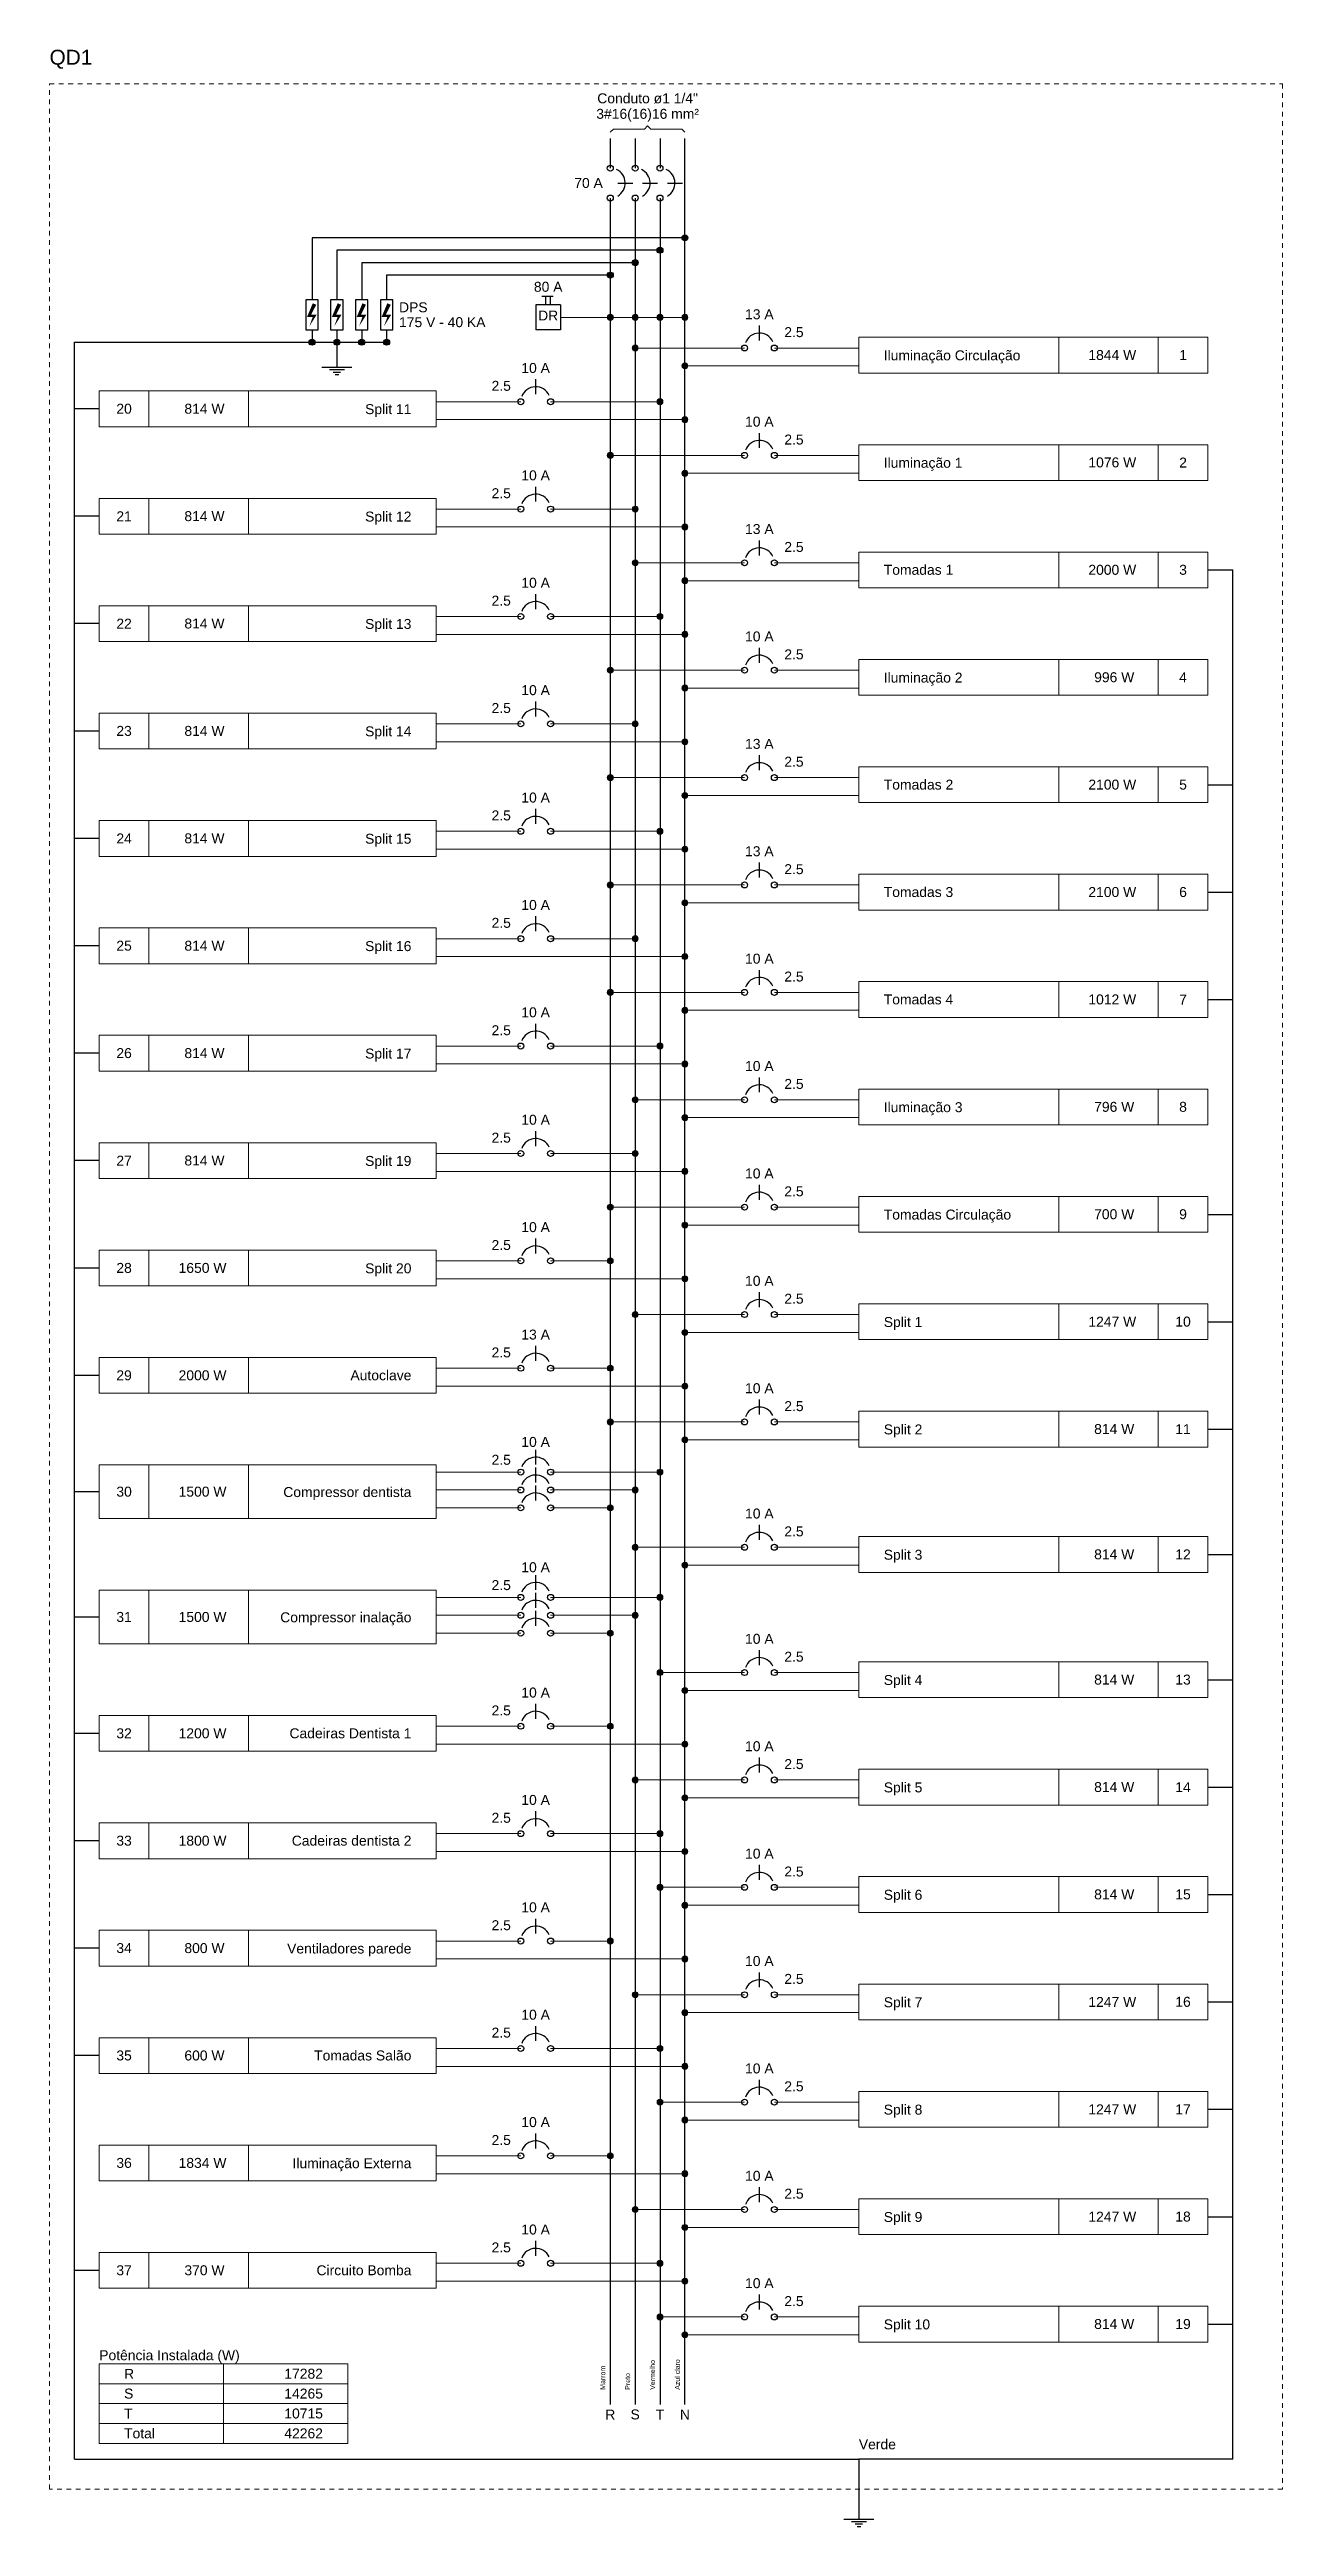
# Model space of a CAD drawing. Header units: millimetres. Extents: x -130 to 1399, y -90 to 1288.
# Drawn here: x 1219.5 to 1245.7, y 1201.4 to 1254.1 of the extents above; entities that cross this region are included whole.
import ezdxf

# ---------------------------------------------------------------- set-up
doc = ezdxf.new("R2010")
doc.units = ezdxf.units.MM
doc.header["$LTSCALE"] = 0.01
doc.linetypes.add('DOT2', pattern=[3.175, 0, -3.175])
for name, color, linetype, lineweight in [('DI-Barramento Fase 1', 6, 'Continuous', 30), ('DI-Barramento Fase 2', 6, 'Continuous', 30), ('DI-Barramento Fase 3', 6, 'Continuous', 30), ('DI-Barramento Neutro', 6, 'Continuous', 30), ('DI-Disjuntor', 1, 'Continuous', 30), ('DI-Fios', 3, 'Continuous', 30), ('DI-Linhas do diagrama', 9, 'Continuous', 20), ('DI-Pontilhado', 7, 'Continuous', 20), ('DI-Textos do diagrama', 7, 'Continuous', 20), ('DI-Título do diagrama', 3, 'Continuous', 30)]:
    doc.layers.add(name, color=color, linetype=linetype, lineweight=lineweight)
doc.styles.add('ARIAL', font='arial.ttf')

msp = doc.modelspace()

# ---------------------------------------------------------------- texts
at = {"layer": 'DI-Barramento Fase 1', "insert": (1231.303, 1204.285), "char_height": 0.1059, "width": 0.76248, "attachment_point": 7, "rotation": 90.0002, "line_spacing_factor": 0.798, "style": 'ARIAL'}
msp.add_mtext('Marrom', dxfattribs=at)
at = {"layer": 'DI-Barramento Fase 1', "insert": (1231.409, 1203.65), "char_height": 0.212, "width": 0.25416, "attachment_point": 8, "line_spacing_factor": 0.798, "style": 'ARIAL'}
msp.add_mtext('R', dxfattribs=at)
at = {"layer": 'DI-Barramento Fase 2', "insert": (1231.833, 1204.285), "char_height": 0.1059, "width": 0.6354, "attachment_point": 7, "rotation": 90.0002, "line_spacing_factor": 0.798, "style": 'ARIAL'}
msp.add_mtext('Preto', dxfattribs=at)
at = {"layer": 'DI-Barramento Fase 2', "insert": (1231.939, 1203.65), "char_height": 0.212, "width": 0.25416, "attachment_point": 8, "line_spacing_factor": 0.798, "style": 'ARIAL'}
msp.add_mtext('S', dxfattribs=at)
at = {"layer": 'DI-Barramento Fase 3', "insert": (1232.362, 1204.285), "char_height": 0.1059, "width": 1.01664, "attachment_point": 7, "rotation": 90.0002, "line_spacing_factor": 0.798, "style": 'ARIAL'}
msp.add_mtext('Vermelho', dxfattribs=at)
at = {"layer": 'DI-Barramento Fase 3', "insert": (1232.468, 1203.65), "char_height": 0.212, "width": 0.25416, "attachment_point": 8, "line_spacing_factor": 0.798, "style": 'ARIAL'}
msp.add_mtext('T', dxfattribs=at)
at = {"layer": 'DI-Barramento Neutro', "insert": (1232.892, 1204.285), "char_height": 0.1059, "width": 1.2708, "attachment_point": 7, "rotation": 90.0002, "line_spacing_factor": 0.798, "style": 'ARIAL'}
msp.add_mtext('Azul claro', dxfattribs=at)
at = {"layer": 'DI-Barramento Neutro', "insert": (1232.998, 1203.65), "char_height": 0.212, "width": 0.25416, "attachment_point": 8, "line_spacing_factor": 0.798, "style": 'ARIAL'}
msp.add_mtext('N', dxfattribs=at)
at = {"layer": 'DI-Disjuntor', "insert": (1230.086, 1248.358), "char_height": 0.2118, "width": 0.50832, "attachment_point": 8, "line_spacing_factor": 0.798, "style": 'ARIAL'}
msp.add_mtext('DR', dxfattribs=at)
at = {"layer": 'DI-Fios', "insert": (1236.704, 1203.014), "char_height": 0.2118, "width": 1.2708, "attachment_point": 7, "line_spacing_factor": 0.798, "style": 'ARIAL'}
msp.add_mtext('Verde', dxfattribs=at)
at = {"layer": 'DI-Linhas do diagrama', "line_spacing_factor": 0.798, "style": 'ARIAL'}
for s, insert, char_height, width, attachment_point in [('R', (1221.052, 1204.518), 0.212, 0.25416, 7), (' 17282', (1225.288, 1204.518), 0.2118, 1.52496, 9), ('S', (1221.052, 1204.095), 0.212, 0.25416, 7), (' 14265', (1225.288, 1204.095), 0.2118, 1.52496, 9), (' 10715', (1225.288, 1203.671), 0.2118, 1.52496, 9), ('T', (1221.052, 1203.671), 0.212, 0.25416, 7), ('Total', (1221.052, 1203.247), 0.2118, 1.2708, 7), (' 42262', (1225.288, 1203.247), 0.2118, 1.52496, 9)]:
    msp.add_mtext(s, dxfattribs=dict(at, insert=insert, char_height=char_height, width=width, attachment_point=attachment_point))
at = {"layer": 'DI-Textos do diagrama', "line_spacing_factor": 0.798, "style": 'ARIAL'}
for s, insert, char_height, width, attachment_point in [('Conduto ø1 1/4"', (1232.204, 1252.978), 0.2118, 3.8124, 8), ('3#16(16)16 mm²', (1232.204, 1252.59), 0.2118, 3.55824, 8), (' 70 A', (1231.25, 1251.178), 0.2118, 1.2708, 9), ('DPS', (1226.909, 1248.53), 0.2118, 0.76248, 7), ('80 A', (1230.086, 1248.967), 0.2118, 1.01664, 8), ('175 V - 40 KA', (1226.909, 1248.213), 0.2118, 3.30408, 7), ('    13 A', (1233.951, 1248.382), 0.2118, 2.03328, 7), ('2.5', (1235.116, 1248.001), 0.2118, 0.76248, 7), ('Iluminação Circulação', (1237.234, 1247.444), 0.2118, 5.33736, 7), ('  1844 W', (1242.02, 1247.514), 0.2118, 2.03328, 8), ('1', (1243.609, 1247.514), 0.212, 0.25416, 8), ('    10 A', (1229.185, 1247.238), 0.2118, 2.03328, 7), ('2.5', (1229.291, 1246.857), 0.2118, 0.76248, 9), ('20', (1221.052, 1246.37), 0.2118, 0.50832, 8), ('   814 W', (1222.641, 1246.37), 0.2118, 2.03328, 8), ('Split 11', (1227.173, 1246.3), 0.2118, 2.03328, 9), ('    10 A', (1233.951, 1246.095), 0.2118, 2.03328, 7), ('2.5', (1235.116, 1245.713), 0.2118, 0.76248, 7), ('    10 A', (1229.185, 1244.951), 0.2118, 2.03328, 7), ('Iluminação 1', (1237.234, 1245.156), 0.2118, 3.04992, 7), ('  1076 W', (1242.02, 1245.226), 0.2118, 2.03328, 8), ('2', (1243.609, 1245.226), 0.212, 0.25416, 8), ('2.5', (1229.291, 1244.57), 0.2118, 0.76248, 9), ('21', (1221.052, 1244.082), 0.2118, 0.50832, 8), ('   814 W', (1222.641, 1244.082), 0.2118, 2.03328, 8), ('Split 12', (1227.173, 1244.012), 0.2118, 2.03328, 9), ('    13 A', (1233.951, 1243.807), 0.2118, 2.03328, 7), ('2.5', (1235.116, 1243.426), 0.2118, 0.76248, 7), ('Tomadas 1', (1237.234, 1242.939), 0.2118, 2.28744, 7), ('  2000 W', (1242.02, 1242.939), 0.2118, 2.03328, 8), ('3', (1243.609, 1242.939), 0.212, 0.25416, 8), ('2.5', (1229.291, 1242.282), 0.2118, 0.76248, 9), ('    10 A', (1229.185, 1242.663), 0.2118, 2.03328, 7), ('22', (1221.052, 1241.795), 0.2118, 0.50832, 8), ('   814 W', (1222.641, 1241.795), 0.2118, 2.03328, 8), ('Split 13', (1227.173, 1241.725), 0.2118, 2.03328, 9), ('    10 A', (1233.951, 1241.52), 0.2118, 2.03328, 7), ('2.5', (1235.116, 1241.138), 0.2118, 0.76248, 7), ('Iluminação 2', (1237.234, 1240.581), 0.2118, 3.04992, 7), ('   996 W', (1242.02, 1240.651), 0.2118, 2.03328, 8), ('4', (1243.609, 1240.651), 0.212, 0.25416, 8), ('    10 A', (1229.185, 1240.376), 0.2118, 2.03328, 7), ('2.5', (1229.291, 1239.995), 0.2118, 0.76248, 9), ('23', (1221.052, 1239.508), 0.2118, 0.50832, 8), ('   814 W', (1222.641, 1239.508), 0.2118, 2.03328, 8), ('Split 14', (1227.173, 1239.438), 0.2118, 2.03328, 9), ('    13 A', (1233.951, 1239.232), 0.2118, 2.03328, 7), ('2.5', (1235.116, 1238.851), 0.2118, 0.76248, 7), ('    10 A', (1229.185, 1238.088), 0.2118, 2.03328, 7), ('Tomadas 2', (1237.234, 1238.364), 0.2118, 2.28744, 7), ('  2100 W', (1242.02, 1238.364), 0.2118, 2.03328, 8), ('5', (1243.609, 1238.364), 0.212, 0.25416, 8), ('2.5', (1229.291, 1237.707), 0.2118, 0.76248, 9), ('24', (1221.052, 1237.22), 0.2118, 0.50832, 8), ('   814 W', (1222.641, 1237.22), 0.2118, 2.03328, 8), ('Split 15', (1227.173, 1237.15), 0.2118, 2.03328, 9), ('    13 A', (1233.951, 1236.945), 0.2118, 2.03328, 7), ('2.5', (1235.116, 1236.563), 0.2118, 0.76248, 7), ('Tomadas 3', (1237.234, 1236.076), 0.2118, 2.28744, 7), ('  2100 W', (1242.02, 1236.076), 0.2118, 2.03328, 8), ('6', (1243.609, 1236.076), 0.212, 0.25416, 8), ('2.5', (1229.291, 1235.42), 0.2118, 0.76248, 9), ('    10 A', (1229.185, 1235.801), 0.2118, 2.03328, 7), ('25', (1221.052, 1234.933), 0.2118, 0.50832, 8), ('   814 W', (1222.641, 1234.933), 0.2118, 2.03328, 8), ('Split 16', (1227.173, 1234.863), 0.2118, 2.03328, 9), ('    10 A', (1233.951, 1234.657), 0.2118, 2.03328, 7), ('2.5', (1235.116, 1234.276), 0.2118, 0.76248, 7), ('Tomadas 4', (1237.234, 1233.789), 0.2118, 2.28744, 7), ('  1012 W', (1242.02, 1233.789), 0.2118, 2.03328, 8), ('7', (1243.609, 1233.789), 0.212, 0.25416, 8), ('    10 A', (1229.185, 1233.514), 0.2118, 2.03328, 7), ('2.5', (1229.291, 1233.132), 0.2118, 0.76248, 9), ('26', (1221.052, 1232.645), 0.2118, 0.50832, 8), ('   814 W', (1222.641, 1232.645), 0.2118, 2.03328, 8), ('Split 17', (1227.173, 1232.575), 0.2118, 2.03328, 9), ('    10 A', (1233.951, 1232.37), 0.2118, 2.03328, 7), ('2.5', (1235.116, 1231.989), 0.2118, 0.76248, 7), ('    10 A', (1229.185, 1231.226), 0.2118, 2.03328, 7), ('Iluminação 3', (1237.234, 1231.431), 0.2118, 3.04992, 7), ('   796 W', (1242.02, 1231.501), 0.2118, 2.03328, 8), ('8', (1243.609, 1231.501), 0.212, 0.25416, 8), ('2.5', (1229.291, 1230.845), 0.2118, 0.76248, 9), ('27', (1221.052, 1230.358), 0.2118, 0.50832, 8), ('   814 W', (1222.641, 1230.358), 0.2118, 2.03328, 8), ('Split 19', (1227.173, 1230.288), 0.2118, 2.03328, 9), ('    10 A', (1233.951, 1230.082), 0.2118, 2.03328, 7), ('2.5', (1235.116, 1229.701), 0.2118, 0.76248, 7), ('Tomadas Circulação', (1237.234, 1229.144), 0.2118, 4.57488, 7), ('   700 W', (1242.02, 1229.214), 0.2118, 2.03328, 8), ('9', (1243.609, 1229.214), 0.212, 0.25416, 8), ('2.5', (1229.291, 1228.557), 0.2118, 0.76248, 9), ('    10 A', (1229.185, 1228.939), 0.2118, 2.03328, 7), ('28', (1221.052, 1228.07), 0.2118, 0.50832, 8), ('  1650 W', (1222.641, 1228.07), 0.2118, 2.03328, 8), ('Split 20', (1227.173, 1228), 0.2118, 2.03328, 9), ('    10 A', (1233.951, 1227.795), 0.2118, 2.03328, 7), ('2.5', (1235.116, 1227.414), 0.2118, 0.76248, 7), ('Split 1', (1237.234, 1226.857), 0.2118, 1.77912, 7), ('  1247 W', (1242.02, 1226.927), 0.2118, 2.03328, 8), ('10', (1243.609, 1226.927), 0.2118, 0.50832, 8), ('    13 A', (1229.185, 1226.651), 0.2118, 2.03328, 7), ('2.5', (1229.291, 1226.27), 0.2118, 0.76248, 9), ('29', (1221.052, 1225.783), 0.2118, 0.50832, 8), ('  2000 W', (1222.641, 1225.783), 0.2118, 2.03328, 8), ('Autoclave', (1227.173, 1225.783), 0.2118, 2.28744, 9), ('    10 A', (1233.951, 1225.508), 0.2118, 2.03328, 7), ('2.5', (1235.116, 1225.126), 0.2118, 0.76248, 7), ('    10 A', (1229.185, 1224.364), 0.2118, 2.03328, 7), ('Split 2', (1237.234, 1224.569), 0.2118, 1.77912, 7), ('   814 W', (1242.02, 1224.639), 0.2118, 2.03328, 8), ('11', (1243.609, 1224.639), 0.2118, 0.50832, 8), ('2.5', (1229.291, 1223.983), 0.2118, 0.76248, 9), ('30', (1221.052, 1223.305), 0.2118, 0.50832, 8), ('  1500 W', (1222.641, 1223.305), 0.2118, 2.03328, 8), ('Compressor dentista', (1227.173, 1223.235), 0.2118, 4.82904, 9), ('    10 A', (1233.951, 1222.839), 0.2118, 2.03328, 7), ('2.5', (1235.116, 1222.458), 0.2118, 0.76248, 7), ('    10 A', (1229.185, 1221.695), 0.2118, 2.03328, 7), ('Split 3', (1237.234, 1221.9), 0.2118, 1.77912, 7), ('   814 W', (1242.02, 1221.97), 0.2118, 2.03328, 8), ('12', (1243.609, 1221.97), 0.2118, 0.50832, 8), ('2.5', (1229.291, 1221.314), 0.2118, 0.76248, 9), ('31', (1221.052, 1220.636), 0.2118, 0.50832, 8), ('  1500 W', (1222.641, 1220.636), 0.2118, 2.03328, 8), ('Compressor inalação', (1227.173, 1220.566), 0.2118, 4.82904, 9), ('    10 A', (1233.951, 1220.17), 0.2118, 2.03328, 7), ('2.5', (1235.116, 1219.789), 0.2118, 0.76248, 7), ('    10 A', (1229.185, 1219.026), 0.2118, 2.03328, 7), ('Split 4', (1237.234, 1219.232), 0.2118, 1.77912, 7), ('   814 W', (1242.02, 1219.302), 0.2118, 2.03328, 8), ('13', (1243.609, 1219.302), 0.2118, 0.50832, 8), ('2.5', (1229.291, 1218.645), 0.2118, 0.76248, 9), ('32', (1221.052, 1218.158), 0.2118, 0.50832, 8), ('  1200 W', (1222.641, 1218.158), 0.2118, 2.03328, 8), ('Cadeiras Dentista 1', (1227.173, 1218.158), 0.2118, 4.82904, 9), ('    10 A', (1233.951, 1217.883), 0.2118, 2.03328, 7), ('2.5', (1235.116, 1217.502), 0.2118, 0.76248, 7), ('Split 5', (1237.234, 1216.944), 0.2118, 1.77912, 7), ('   814 W', (1242.02, 1217.014), 0.2118, 2.03328, 8), ('14', (1243.609, 1217.014), 0.2118, 0.50832, 8), ('2.5', (1229.291, 1216.358), 0.2118, 0.76248, 9), ('    10 A', (1229.185, 1216.739), 0.2118, 2.03328, 7), ('33', (1221.052, 1215.871), 0.2118, 0.50832, 8), ('  1800 W', (1222.641, 1215.871), 0.2118, 2.03328, 8), ('Cadeiras dentista 2', (1227.173, 1215.871), 0.2118, 4.82904, 9), ('    10 A', (1233.951, 1215.595), 0.2118, 2.03328, 7), ('2.5', (1235.116, 1215.214), 0.2118, 0.76248, 7), ('    10 A', (1229.185, 1214.452), 0.2118, 2.03328, 7), ('Split 6', (1237.234, 1214.657), 0.2118, 1.77912, 7), ('   814 W', (1242.02, 1214.727), 0.2118, 2.03328, 8), ('15', (1243.609, 1214.727), 0.2118, 0.50832, 8), ('2.5', (1229.291, 1214.07), 0.2118, 0.76248, 9), ('34', (1221.052, 1213.583), 0.2118, 0.50832, 8), ('   800 W', (1222.641, 1213.583), 0.2118, 2.03328, 8), ('Ventiladores parede', (1227.173, 1213.513), 0.2118, 4.82904, 9), ('    10 A', (1233.951, 1213.308), 0.2118, 2.03328, 7), ('2.5', (1235.116, 1212.927), 0.2118, 0.76248, 7), ('    10 A', (1229.185, 1212.164), 0.2118, 2.03328, 7), ('Split 7', (1237.234, 1212.369), 0.2118, 1.77912, 7), ('  1247 W', (1242.02, 1212.439), 0.2118, 2.03328, 8), ('16', (1243.609, 1212.439), 0.2118, 0.50832, 8), ('2.5', (1229.291, 1211.783), 0.2118, 0.76248, 9), ('35', (1221.052, 1211.296), 0.2118, 0.50832, 8), ('   600 W', (1222.641, 1211.296), 0.2118, 2.03328, 8), ('Tomadas Salão', (1227.173, 1211.296), 0.2118, 3.30408, 9), ('    10 A', (1233.951, 1211.02), 0.2118, 2.03328, 7), ('2.5', (1235.116, 1210.639), 0.2118, 0.76248, 7), ('Split 8', (1237.234, 1210.082), 0.2118, 1.77912, 7), ('  1247 W', (1242.02, 1210.152), 0.2118, 2.03328, 8), ('17', (1243.609, 1210.152), 0.2118, 0.50832, 8), ('2.5', (1229.291, 1209.495), 0.2118, 0.76248, 9), ('    10 A', (1229.185, 1209.877), 0.2118, 2.03328, 7), ('36', (1221.052, 1209.008), 0.2118, 0.50832, 8), ('  1834 W', (1222.641, 1209.008), 0.2118, 2.03328, 8), ('Iluminação Externa', (1227.173, 1208.938), 0.2118, 4.57488, 9), ('    10 A', (1233.951, 1208.733), 0.2118, 2.03328, 7), ('2.5', (1235.116, 1208.352), 0.2118, 0.76248, 7), ('    10 A', (1229.185, 1207.589), 0.2118, 2.03328, 7), ('Split 9', (1237.234, 1207.795), 0.2118, 1.77912, 7), ('  1247 W', (1242.02, 1207.865), 0.2118, 2.03328, 8), ('18', (1243.609, 1207.865), 0.2118, 0.50832, 8), ('2.5', (1229.291, 1207.208), 0.2118, 0.76248, 9), ('37', (1221.052, 1206.721), 0.2118, 0.50832, 8), ('   370 W', (1222.641, 1206.721), 0.2118, 2.03328, 8), ('Circuito Bomba', (1227.173, 1206.721), 0.2118, 3.55824, 9), ('    10 A', (1233.951, 1206.446), 0.2118, 2.03328, 7), ('2.5', (1235.116, 1206.064), 0.2118, 0.76248, 7), ('Split 10', (1237.234, 1205.507), 0.2118, 2.03328, 7), ('   814 W', (1242.02, 1205.577), 0.2118, 2.03328, 8), ('19', (1243.609, 1205.577), 0.2118, 0.50832, 8), ('Potência Instalada (W)', (1220.523, 1204.851), 0.2118, 5.59152, 7)]:
    msp.add_mtext(s, dxfattribs=dict(at, insert=insert, char_height=char_height, width=width, attachment_point=attachment_point))
at = {"layer": 'DI-Título do diagrama', "insert": (1219.464, 1253.719), "char_height": 0.3177, "width": 1.14372, "attachment_point": 7, "line_spacing_factor": 0.798, "style": 'ARIAL'}
msp.add_mtext('QD1', dxfattribs=at)

# ---------------------------------------------------------------- hatches: boundary and pattern name
at = {"layer": 'DI-Textos do diagrama', "linetype": 'Continuous'}
for points in [[(1225.071, 1248.725), (1225.145, 1248.693), (1225.039, 1248.484), (1225.156, 1248.484), (1224.997, 1248.23), (1225.071, 1248.433), (1224.949, 1248.433), (1225.071, 1248.725)], [(1225.601, 1248.725), (1225.675, 1248.693), (1225.569, 1248.484), (1225.685, 1248.484), (1225.527, 1248.23), (1225.601, 1248.433), (1225.479, 1248.433), (1225.601, 1248.725)], [(1226.13, 1248.725), (1226.204, 1248.693), (1226.098, 1248.484), (1226.215, 1248.484), (1226.056, 1248.23), (1226.13, 1248.433), (1226.008, 1248.433), (1226.13, 1248.725)], [(1226.66, 1248.725), (1226.734, 1248.693), (1226.628, 1248.484), (1226.744, 1248.484), (1226.586, 1248.23), (1226.66, 1248.433), (1226.538, 1248.433), (1226.66, 1248.725)]]:
    msp.add_hatch(color=256, dxfattribs=at).paths.add_polyline_path(points)

# ---------------------------------------------------------------- linework, layer by layer
at = {"layer": 'DI-Barramento Fase 1', "linetype": 'Continuous'}
for p, q in [((1231.409, 1252.237), (1231.409, 1251.602)), ((1231.409, 1250.966), (1231.409, 1203.968))]:
    msp.add_line(p, q, dxfattribs=at)
at = {"layer": 'DI-Barramento Fase 2', "linetype": 'Continuous'}
for p, q in [((1231.939, 1252.237), (1231.939, 1251.602)), ((1231.939, 1250.966), (1231.939, 1203.968))]:
    msp.add_line(p, q, dxfattribs=at)
at = {"layer": 'DI-Barramento Fase 3', "linetype": 'Continuous'}
for p, q in [((1232.468, 1252.237), (1232.468, 1251.602)), ((1232.468, 1250.966), (1232.468, 1203.968))]:
    msp.add_line(p, q, dxfattribs=at)
at = {"layer": 'DI-Barramento Neutro', "linetype": 'Continuous'}
msp.add_line((1232.998, 1203.968), (1232.998, 1252.237), dxfattribs=at)
at = {"layer": 'DI-Disjuntor', "linetype": 'Continuous'}
for p, q in [((1231.568, 1251.284), (1231.886, 1251.284)), ((1232.098, 1251.284), (1232.415, 1251.284)), ((1232.627, 1251.284), (1232.945, 1251.284)), ((1229.953, 1248.875), (1230.191, 1248.875)), ((1230.033, 1248.689), (1230.033, 1248.875)), ((1230.138, 1248.689), (1230.138, 1248.875)), ((1229.821, 1248.689), (1229.821, 1248.16)), ((1230.35, 1248.689), (1229.821, 1248.689)), ((1230.35, 1248.689), (1230.35, 1248.16)), ((1234.586, 1247.931), (1234.586, 1248.249)), ((1230.35, 1248.16), (1229.821, 1248.16)), ((1229.821, 1246.787), (1229.821, 1247.105)), ((1234.586, 1245.644), (1234.586, 1245.961)), ((1229.821, 1244.5), (1229.821, 1244.818)), ((1234.586, 1243.356), (1234.586, 1243.674)), ((1229.821, 1242.212), (1229.821, 1242.53)), ((1234.586, 1241.069), (1234.586, 1241.386)), ((1229.821, 1239.925), (1229.821, 1240.243)), ((1234.586, 1238.781), (1234.586, 1239.099)), ((1229.821, 1237.638), (1229.821, 1237.955)), ((1234.586, 1236.494), (1234.586, 1236.812)), ((1229.821, 1235.35), (1229.821, 1235.668)), ((1234.586, 1234.206), (1234.586, 1234.524)), ((1229.821, 1233.063), (1229.821, 1233.38)), ((1234.586, 1231.919), (1234.586, 1232.237)), ((1229.821, 1230.775), (1229.821, 1231.093)), ((1234.586, 1229.632), (1234.586, 1229.949)), ((1229.821, 1228.488), (1229.821, 1228.806)), ((1234.586, 1227.344), (1234.586, 1227.662)), ((1229.821, 1226.2), (1229.821, 1226.518)), ((1234.586, 1225.057), (1234.586, 1225.374)), ((1229.821, 1223.989), (1229.821, 1224.307)), ((1229.821, 1223.608), (1229.821, 1223.926)), ((1229.821, 1223.227), (1229.821, 1223.544)), ((1234.586, 1222.388), (1234.586, 1222.706)), ((1229.821, 1221.32), (1229.821, 1221.638)), ((1229.821, 1220.939), (1229.821, 1221.257)), ((1229.821, 1220.558), (1229.821, 1220.876)), ((1234.586, 1219.719), (1234.586, 1220.037)), ((1229.821, 1218.576), (1229.821, 1218.893)), ((1234.586, 1217.432), (1234.586, 1217.75)), ((1229.821, 1216.288), (1229.821, 1216.606)), ((1234.586, 1215.144), (1234.586, 1215.462)), ((1229.821, 1214.001), (1229.821, 1214.318)), ((1234.586, 1212.857), (1234.586, 1213.175)), ((1229.821, 1211.713), (1229.821, 1212.031)), ((1234.586, 1210.569), (1234.586, 1210.887)), ((1229.821, 1209.426), (1229.821, 1209.743)), ((1234.586, 1208.282), (1234.586, 1208.6)), ((1229.821, 1207.138), (1229.821, 1207.456)), ((1234.586, 1205.995), (1234.586, 1206.312))]:
    msp.add_line(p, q, dxfattribs=at)
for points in [[(1224.923, 1248.795), (1224.923, 1248.16), (1225.188, 1248.16), (1225.188, 1248.795), (1224.923, 1248.795)], [(1225.452, 1248.795), (1225.452, 1248.16), (1225.717, 1248.16), (1225.717, 1248.795), (1225.452, 1248.795)], [(1225.982, 1248.795), (1225.982, 1248.16), (1226.247, 1248.16), (1226.247, 1248.795), (1225.982, 1248.795)], [(1226.511, 1248.795), (1226.511, 1248.16), (1226.776, 1248.16), (1226.776, 1248.795), (1226.511, 1248.795)]]:
    msp.add_lwpolyline(points, close=True, dxfattribs=at)
for centre in [(1231.409, 1251.602), (1231.939, 1251.602), (1232.468, 1251.602), (1231.409, 1250.966), (1231.939, 1250.966), (1232.468, 1250.966), (1234.269, 1247.772), (1234.904, 1247.772), (1229.503, 1246.628), (1230.138, 1246.628), (1234.269, 1245.485), (1234.904, 1245.485), (1229.503, 1244.341), (1230.138, 1244.341), (1234.269, 1243.197), (1234.904, 1243.197), (1229.503, 1242.054), (1230.138, 1242.054), (1234.269, 1240.91), (1234.904, 1240.91), (1229.503, 1239.766), (1230.138, 1239.766), (1234.269, 1238.622), (1234.904, 1238.622), (1229.503, 1237.479), (1230.138, 1237.479), (1234.269, 1236.335), (1234.904, 1236.335), (1229.503, 1235.191), (1230.138, 1235.191), (1234.269, 1234.048), (1234.904, 1234.048), (1229.503, 1232.904), (1230.138, 1232.904), (1234.269, 1231.76), (1234.904, 1231.76), (1229.503, 1230.616), (1230.138, 1230.616), (1234.269, 1229.473), (1234.904, 1229.473), (1229.503, 1228.329), (1230.138, 1228.329), (1234.269, 1227.185), (1234.904, 1227.185), (1229.503, 1226.042), (1230.138, 1226.042), (1234.269, 1224.898), (1234.904, 1224.898), (1229.503, 1223.83), (1229.503, 1223.449), (1230.138, 1223.83), (1230.138, 1223.449), (1229.503, 1223.068), (1230.138, 1223.068), (1234.269, 1222.229), (1234.904, 1222.229), (1229.503, 1221.162), (1229.503, 1220.78), (1230.138, 1221.162), (1230.138, 1220.78), (1229.503, 1220.399), (1230.138, 1220.399), (1234.269, 1219.56), (1234.904, 1219.56), (1229.503, 1218.417), (1230.138, 1218.417), (1234.269, 1217.273), (1234.904, 1217.273), (1229.503, 1216.129), (1230.138, 1216.129), (1234.269, 1214.986), (1234.904, 1214.986), (1229.503, 1213.842), (1230.138, 1213.842), (1234.269, 1212.698), (1234.904, 1212.698), (1229.503, 1211.554), (1230.138, 1211.554), (1234.269, 1210.411), (1234.904, 1210.411), (1229.503, 1209.267), (1230.138, 1209.267), (1234.269, 1208.123), (1234.904, 1208.123), (1229.503, 1206.979), (1230.138, 1206.979), (1234.269, 1205.836), (1234.904, 1205.836)]:
    msp.add_circle(centre, 0.0635, dxfattribs=at)
for centre, start, end in [((1231.409, 1251.284), 300, 65), ((1231.939, 1251.284), 300, 65), ((1232.468, 1251.284), 300, 65), ((1234.586, 1247.772), 25, 160), ((1229.821, 1246.628), 25, 160), ((1234.586, 1245.485), 25, 160), ((1229.821, 1244.341), 25, 160), ((1234.586, 1243.197), 25, 160), ((1229.821, 1242.054), 25, 160), ((1234.586, 1240.91), 25, 160), ((1229.821, 1239.766), 25, 160), ((1234.586, 1238.622), 25, 160), ((1229.821, 1237.479), 25, 160), ((1234.586, 1236.335), 25, 160), ((1229.821, 1235.191), 25, 160), ((1234.586, 1234.048), 25, 160), ((1229.821, 1232.904), 25, 160), ((1234.586, 1231.76), 25, 160), ((1229.821, 1230.616), 25, 160), ((1234.586, 1229.473), 25, 160), ((1229.821, 1228.329), 25, 160), ((1234.586, 1227.185), 25, 160), ((1229.821, 1226.042), 25, 160), ((1234.586, 1224.898), 25, 160), ((1229.821, 1223.83), 25, 160), ((1229.821, 1223.449), 25, 160), ((1229.821, 1223.068), 25, 160), ((1234.586, 1222.229), 25, 160), ((1229.821, 1221.162), 25, 160), ((1229.821, 1220.78), 25, 160), ((1229.821, 1220.399), 25, 160), ((1234.586, 1219.56), 25, 160), ((1229.821, 1218.417), 25, 160), ((1234.586, 1217.273), 25, 160), ((1229.821, 1216.129), 25, 160), ((1234.586, 1214.986), 25, 160), ((1229.821, 1213.842), 25, 160), ((1234.586, 1212.698), 25, 160), ((1229.821, 1211.554), 25, 160), ((1234.586, 1210.411), 25, 160), ((1229.821, 1209.267), 25, 160), ((1234.586, 1208.123), 25, 160), ((1229.821, 1206.979), 25, 160), ((1234.586, 1205.836), 25, 160)]:
    msp.add_arc(centre, 0.318, start, end, dxfattribs=at)
at = {"layer": 'DI-Fios', "linetype": 'Continuous'}
for p, q in [((1232.998, 1250.119), (1225.055, 1250.119)), ((1225.055, 1250.119), (1225.055, 1248.795)), ((1232.468, 1249.854), (1225.585, 1249.854)), ((1225.585, 1249.854), (1225.585, 1248.795)), ((1231.939, 1249.589), (1226.114, 1249.589)), ((1226.114, 1249.589), (1226.114, 1248.795)), ((1231.409, 1249.325), (1226.644, 1249.325)), ((1226.644, 1249.325), (1226.644, 1248.795)), ((1219.993, 1247.895), (1226.644, 1247.895)), ((1219.993, 1202.803), (1219.993, 1247.895)), ((1225.055, 1248.16), (1225.055, 1247.895)), ((1225.585, 1248.16), (1225.585, 1247.895)), ((1225.585, 1247.895), (1225.585, 1247.366)), ((1226.114, 1248.16), (1226.114, 1247.895)), ((1226.644, 1248.16), (1226.644, 1247.895)), ((1225.267, 1247.366), (1225.902, 1247.366)), ((1225.426, 1247.313), (1225.744, 1247.313)), ((1225.505, 1247.26), (1225.664, 1247.26)), ((1225.545, 1247.207), (1225.625, 1247.207)), ((1220.523, 1246.476), (1219.993, 1246.476)), ((1220.523, 1244.189), (1219.993, 1244.189)), ((1244.138, 1243.045), (1244.668, 1243.045)), ((1244.668, 1202.803), (1244.668, 1243.045)), ((1220.523, 1241.901), (1219.993, 1241.901)), ((1220.523, 1239.614), (1219.993, 1239.614)), ((1244.138, 1238.47), (1244.668, 1238.47)), ((1220.523, 1237.326), (1219.993, 1237.326)), ((1244.138, 1236.182), (1244.668, 1236.182)), ((1220.523, 1235.039), (1219.993, 1235.039)), ((1244.138, 1233.895), (1244.668, 1233.895)), ((1220.523, 1232.751), (1219.993, 1232.751)), ((1220.523, 1230.464), (1219.993, 1230.464)), ((1244.138, 1229.32), (1244.668, 1229.32)), ((1220.523, 1228.176), (1219.993, 1228.176)), ((1244.138, 1227.033), (1244.668, 1227.033)), ((1220.523, 1225.889), (1219.993, 1225.889)), ((1244.138, 1224.745), (1244.668, 1224.745)), ((1220.523, 1223.411), (1219.993, 1223.411)), ((1244.138, 1222.077), (1244.668, 1222.077)), ((1220.523, 1220.742), (1219.993, 1220.742)), ((1244.138, 1219.408), (1244.668, 1219.408)), ((1220.523, 1218.264), (1219.993, 1218.264)), ((1244.138, 1217.12), (1244.668, 1217.12)), ((1220.523, 1215.977), (1219.993, 1215.977)), ((1244.138, 1214.833), (1244.668, 1214.833)), ((1220.523, 1213.689), (1219.993, 1213.689)), ((1244.138, 1212.546), (1244.668, 1212.546)), ((1220.523, 1211.402), (1219.993, 1211.402)), ((1244.138, 1210.258), (1244.668, 1210.258)), ((1244.138, 1207.971), (1244.668, 1207.971)), ((1220.523, 1206.827), (1219.993, 1206.827)), ((1244.138, 1205.683), (1244.668, 1205.683)), ((1219.993, 1202.803), (1236.704, 1202.803)), ((1236.704, 1202.803), (1236.704, 1201.532)), ((1244.668, 1202.803), (1236.704, 1202.803)), ((1236.387, 1201.532), (1237.022, 1201.532)), ((1236.545, 1201.479), (1236.863, 1201.479)), ((1236.625, 1201.426), (1236.784, 1201.426)), ((1236.665, 1201.373), (1236.744, 1201.373))]:
    msp.add_line(p, q, dxfattribs=at)
at = {"layer": 'DI-Fios', "linetype": 'Continuous', "const_width": 0.0635}
for points in [[(1232.5, 1249.854, 1), (1232.436, 1249.854, 1)], [(1233.03, 1250.119, 1), (1232.966, 1250.119, 1)], [(1231.441, 1249.325, 1), (1231.377, 1249.325, 1)], [(1231.971, 1249.589, 1), (1231.907, 1249.589, 1)], [(1225.087, 1247.895, 1), (1225.023, 1247.895, 1)], [(1225.617, 1247.895, 1), (1225.553, 1247.895, 1)], [(1226.146, 1247.895, 1), (1226.082, 1247.895, 1)], [(1226.676, 1247.895, 1), (1226.612, 1247.895, 1)]]:
    msp.add_lwpolyline(points, format="xyb", close=True, dxfattribs=at)
at = {"layer": 'DI-Fios', "linetype": 'Continuous'}
for centre in [(1232.468, 1249.854), (1232.998, 1250.119), (1231.409, 1249.325), (1231.939, 1249.589), (1225.055, 1247.895), (1225.585, 1247.895), (1226.114, 1247.895), (1226.644, 1247.895)]:
    msp.add_circle(centre, 0.0635, dxfattribs=at)
at = {"layer": 'DI-Linhas do diagrama', "linetype": 'Continuous'}
for p, q in [((1231.409, 1248.425), (1230.35, 1248.425)), ((1231.409, 1248.425), (1232.998, 1248.425)), ((1231.939, 1247.772), (1234.269, 1247.772)), ((1234.904, 1247.772), (1236.704, 1247.772)), ((1240.961, 1247.238), (1240.961, 1248.001)), ((1243.079, 1247.238), (1243.079, 1248.001)), ((1232.998, 1247.391), (1236.704, 1247.391)), ((1221.582, 1246.095), (1221.582, 1246.857)), ((1223.7, 1246.095), (1223.7, 1246.857)), ((1227.703, 1246.628), (1229.503, 1246.628)), ((1232.468, 1246.628), (1230.138, 1246.628)), ((1227.703, 1246.247), (1232.998, 1246.247)), ((1240.961, 1244.951), (1240.961, 1245.713)), ((1243.079, 1244.951), (1243.079, 1245.713)), ((1231.409, 1245.485), (1234.269, 1245.485)), ((1232.998, 1245.103), (1236.704, 1245.103)), ((1234.904, 1245.485), (1236.704, 1245.485)), ((1221.582, 1243.807), (1221.582, 1244.57)), ((1223.7, 1243.807), (1223.7, 1244.57)), ((1227.703, 1244.341), (1229.503, 1244.341)), ((1231.939, 1244.341), (1230.138, 1244.341)), ((1227.703, 1243.96), (1232.998, 1243.96)), ((1231.939, 1243.197), (1234.269, 1243.197)), ((1234.904, 1243.197), (1236.704, 1243.197)), ((1240.961, 1242.664), (1240.961, 1243.426)), ((1243.079, 1242.664), (1243.079, 1243.426)), ((1232.998, 1242.816), (1236.704, 1242.816)), ((1221.582, 1241.52), (1221.582, 1242.282)), ((1223.7, 1241.52), (1223.7, 1242.282)), ((1227.703, 1242.054), (1229.503, 1242.054)), ((1232.468, 1242.054), (1230.138, 1242.054)), ((1227.703, 1241.672), (1232.998, 1241.672)), ((1231.409, 1240.91), (1234.269, 1240.91)), ((1234.904, 1240.91), (1236.704, 1240.91)), ((1240.961, 1240.376), (1240.961, 1241.139)), ((1243.079, 1240.376), (1243.079, 1241.139)), ((1232.998, 1240.529), (1236.704, 1240.529)), ((1221.582, 1239.232), (1221.582, 1239.995)), ((1223.7, 1239.232), (1223.7, 1239.995)), ((1227.703, 1239.766), (1229.503, 1239.766)), ((1231.939, 1239.766), (1230.138, 1239.766)), ((1227.703, 1239.385), (1232.998, 1239.385)), ((1240.961, 1238.089), (1240.961, 1238.851)), ((1243.079, 1238.089), (1243.079, 1238.851)), ((1231.409, 1238.622), (1234.269, 1238.622)), ((1232.998, 1238.241), (1236.704, 1238.241)), ((1234.904, 1238.622), (1236.704, 1238.622)), ((1221.582, 1236.945), (1221.582, 1237.707)), ((1223.7, 1236.945), (1223.7, 1237.707)), ((1227.703, 1237.479), (1229.503, 1237.479)), ((1232.468, 1237.479), (1230.138, 1237.479)), ((1227.703, 1237.097), (1232.998, 1237.097)), ((1231.409, 1236.335), (1234.269, 1236.335)), ((1234.904, 1236.335), (1236.704, 1236.335)), ((1240.961, 1235.801), (1240.961, 1236.564)), ((1243.079, 1235.801), (1243.079, 1236.564)), ((1232.998, 1235.954), (1236.704, 1235.954)), ((1221.582, 1234.658), (1221.582, 1235.42)), ((1223.7, 1234.658), (1223.7, 1235.42)), ((1227.703, 1235.191), (1229.503, 1235.191)), ((1231.939, 1235.191), (1230.138, 1235.191)), ((1227.703, 1234.81), (1232.998, 1234.81)), ((1231.409, 1234.048), (1234.269, 1234.048)), ((1234.904, 1234.048), (1236.704, 1234.048)), ((1240.961, 1233.514), (1240.961, 1234.276)), ((1243.079, 1233.514), (1243.079, 1234.276)), ((1232.998, 1233.666), (1236.704, 1233.666)), ((1221.582, 1232.37), (1221.582, 1233.133)), ((1223.7, 1232.37), (1223.7, 1233.133)), ((1227.703, 1232.904), (1229.503, 1232.904)), ((1232.468, 1232.904), (1230.138, 1232.904)), ((1227.703, 1232.523), (1232.998, 1232.523)), ((1240.961, 1231.226), (1240.961, 1231.989)), ((1243.079, 1231.226), (1243.079, 1231.989)), ((1231.939, 1231.76), (1234.269, 1231.76)), ((1232.998, 1231.379), (1236.704, 1231.379)), ((1234.904, 1231.76), (1236.704, 1231.76)), ((1221.582, 1230.083), (1221.582, 1230.845)), ((1223.7, 1230.083), (1223.7, 1230.845)), ((1227.703, 1230.616), (1229.503, 1230.616)), ((1231.939, 1230.616), (1230.138, 1230.616)), ((1227.703, 1230.235), (1232.998, 1230.235)), ((1231.409, 1229.473), (1234.269, 1229.473)), ((1234.904, 1229.473), (1236.704, 1229.473)), ((1240.961, 1228.939), (1240.961, 1229.701)), ((1243.079, 1228.939), (1243.079, 1229.701)), ((1232.998, 1229.091), (1236.704, 1229.091)), ((1221.582, 1227.795), (1221.582, 1228.558)), ((1223.7, 1227.795), (1223.7, 1228.558)), ((1227.703, 1228.329), (1229.503, 1228.329)), ((1231.409, 1228.329), (1230.138, 1228.329)), ((1227.703, 1227.948), (1232.998, 1227.948)), ((1231.939, 1227.185), (1234.269, 1227.185)), ((1234.904, 1227.185), (1236.704, 1227.185)), ((1240.961, 1226.651), (1240.961, 1227.414)), ((1243.079, 1226.651), (1243.079, 1227.414)), ((1232.998, 1226.804), (1236.704, 1226.804)), ((1221.582, 1225.508), (1221.582, 1226.27)), ((1223.7, 1225.508), (1223.7, 1226.27)), ((1227.703, 1226.042), (1229.503, 1226.042)), ((1227.703, 1225.66), (1232.998, 1225.66)), ((1231.409, 1226.042), (1230.138, 1226.042)), ((1240.961, 1224.364), (1240.961, 1225.127)), ((1243.079, 1224.364), (1243.079, 1225.127)), ((1231.409, 1224.898), (1234.269, 1224.898)), ((1232.998, 1224.517), (1236.704, 1224.517)), ((1234.904, 1224.898), (1236.704, 1224.898)), ((1221.582, 1222.839), (1221.582, 1223.983)), ((1223.7, 1222.839), (1223.7, 1223.983)), ((1227.703, 1223.83), (1229.503, 1223.83)), ((1227.703, 1223.449), (1229.503, 1223.449)), ((1232.468, 1223.83), (1230.138, 1223.83)), ((1231.939, 1223.449), (1230.138, 1223.449)), ((1227.703, 1223.068), (1229.503, 1223.068)), ((1231.409, 1223.068), (1230.138, 1223.068)), ((1240.961, 1221.695), (1240.961, 1222.458)), ((1243.079, 1221.695), (1243.079, 1222.458)), ((1231.939, 1222.229), (1234.269, 1222.229)), ((1232.998, 1221.848), (1236.704, 1221.848)), ((1234.904, 1222.229), (1236.704, 1222.229)), ((1221.582, 1220.17), (1221.582, 1221.314)), ((1223.7, 1220.17), (1223.7, 1221.314)), ((1227.703, 1221.162), (1229.503, 1221.162)), ((1227.703, 1220.78), (1229.503, 1220.78)), ((1232.468, 1221.162), (1230.138, 1221.162)), ((1231.939, 1220.78), (1230.138, 1220.78)), ((1227.703, 1220.399), (1229.503, 1220.399)), ((1231.409, 1220.399), (1230.138, 1220.399)), ((1240.961, 1219.027), (1240.961, 1219.789)), ((1243.079, 1219.027), (1243.079, 1219.789)), ((1232.468, 1219.56), (1234.269, 1219.56)), ((1234.904, 1219.56), (1236.704, 1219.56)), ((1232.998, 1219.179), (1236.704, 1219.179)), ((1221.582, 1217.883), (1221.582, 1218.645)), ((1223.7, 1217.883), (1223.7, 1218.645)), ((1227.703, 1218.417), (1229.503, 1218.417)), ((1231.409, 1218.417), (1230.138, 1218.417)), ((1227.703, 1218.035), (1232.998, 1218.035)), ((1231.939, 1217.273), (1234.269, 1217.273)), ((1234.904, 1217.273), (1236.704, 1217.273)), ((1240.961, 1216.739), (1240.961, 1217.502)), ((1243.079, 1216.739), (1243.079, 1217.502)), ((1232.998, 1216.892), (1236.704, 1216.892)), ((1221.582, 1215.596), (1221.582, 1216.358)), ((1223.7, 1215.596), (1223.7, 1216.358)), ((1227.703, 1216.129), (1229.503, 1216.129)), ((1232.468, 1216.129), (1230.138, 1216.129)), ((1227.703, 1215.748), (1232.998, 1215.748)), ((1232.468, 1214.986), (1234.269, 1214.986)), ((1234.904, 1214.986), (1236.704, 1214.986)), ((1240.961, 1214.452), (1240.961, 1215.214)), ((1243.079, 1214.452), (1243.079, 1215.214)), ((1232.998, 1214.604), (1236.704, 1214.604)), ((1221.582, 1213.308), (1221.582, 1214.071)), ((1223.7, 1213.308), (1223.7, 1214.071)), ((1227.703, 1213.842), (1229.503, 1213.842)), ((1227.703, 1213.461), (1232.998, 1213.461)), ((1231.409, 1213.842), (1230.138, 1213.842)), ((1240.961, 1212.164), (1240.961, 1212.927)), ((1243.079, 1212.164), (1243.079, 1212.927)), ((1231.939, 1212.698), (1234.269, 1212.698)), ((1234.904, 1212.698), (1236.704, 1212.698)), ((1232.998, 1212.317), (1236.704, 1212.317)), ((1221.582, 1211.021), (1221.582, 1211.783)), ((1223.7, 1211.021), (1223.7, 1211.783)), ((1227.703, 1211.554), (1229.503, 1211.554)), ((1232.468, 1211.554), (1230.138, 1211.554)), ((1227.703, 1211.173), (1232.998, 1211.173)), ((1232.468, 1210.411), (1234.269, 1210.411)), ((1234.904, 1210.411), (1236.704, 1210.411)), ((1240.961, 1209.877), (1240.961, 1210.639)), ((1243.079, 1209.877), (1243.079, 1210.639)), ((1232.998, 1210.029), (1236.704, 1210.029)), ((1221.582, 1208.733), (1221.582, 1209.496)), ((1223.7, 1208.733), (1223.7, 1209.496)), ((1227.703, 1209.267), (1229.503, 1209.267)), ((1231.409, 1209.267), (1230.138, 1209.267)), ((1227.703, 1208.886), (1232.998, 1208.886)), ((1231.939, 1208.123), (1234.269, 1208.123)), ((1234.904, 1208.123), (1236.704, 1208.123)), ((1240.961, 1207.589), (1240.961, 1208.352)), ((1243.079, 1207.589), (1243.079, 1208.352)), ((1232.998, 1207.742), (1236.704, 1207.742)), ((1221.582, 1206.446), (1221.582, 1207.208)), ((1223.7, 1206.446), (1223.7, 1207.208)), ((1227.703, 1206.979), (1229.503, 1206.979)), ((1227.703, 1206.598), (1232.998, 1206.598)), ((1232.468, 1206.979), (1230.138, 1206.979)), ((1240.961, 1205.302), (1240.961, 1206.065)), ((1243.079, 1205.302), (1243.079, 1206.065)), ((1232.468, 1205.836), (1234.269, 1205.836)), ((1234.904, 1205.836), (1236.704, 1205.836)), ((1232.998, 1205.455), (1236.704, 1205.455)), ((1223.17, 1204.412), (1223.17, 1204.836)), ((1223.17, 1203.989), (1223.17, 1204.412)), ((1223.17, 1203.565), (1223.17, 1203.989)), ((1223.17, 1203.142), (1223.17, 1203.565))]:
    msp.add_line(p, q, dxfattribs=at)
at = {"layer": 'DI-Linhas do diagrama', "linetype": 'Continuous', "const_width": 0.0635}
for points in [[(1231.441, 1248.425, 1), (1231.377, 1248.425, 1)], [(1231.971, 1248.425, 1), (1231.907, 1248.425, 1)], [(1232.5, 1248.425, 1), (1232.436, 1248.425, 1)], [(1233.03, 1248.425, 1), (1232.966, 1248.425, 1)], [(1231.971, 1247.772, 1), (1231.907, 1247.772, 1)], [(1233.03, 1247.391, 1), (1232.966, 1247.391, 1)], [(1232.5, 1246.628, 1), (1232.436, 1246.628, 1)], [(1233.03, 1246.247, 1), (1232.966, 1246.247, 1)], [(1231.441, 1245.485, 1), (1231.377, 1245.485, 1)], [(1233.03, 1245.103, 1), (1232.966, 1245.103, 1)], [(1231.971, 1244.341, 1), (1231.907, 1244.341, 1)], [(1233.03, 1243.96, 1), (1232.966, 1243.96, 1)], [(1231.971, 1243.197, 1), (1231.907, 1243.197, 1)], [(1233.03, 1242.816, 1), (1232.966, 1242.816, 1)], [(1232.5, 1242.054, 1), (1232.436, 1242.054, 1)], [(1233.03, 1241.672, 1), (1232.966, 1241.672, 1)], [(1231.441, 1240.91, 1), (1231.377, 1240.91, 1)], [(1233.03, 1240.529, 1), (1232.966, 1240.529, 1)], [(1231.971, 1239.766, 1), (1231.907, 1239.766, 1)], [(1233.03, 1239.385, 1), (1232.966, 1239.385, 1)], [(1231.441, 1238.622, 1), (1231.377, 1238.622, 1)], [(1233.03, 1238.241, 1), (1232.966, 1238.241, 1)], [(1232.5, 1237.479, 1), (1232.436, 1237.479, 1)], [(1233.03, 1237.097, 1), (1232.966, 1237.097, 1)], [(1231.441, 1236.335, 1), (1231.377, 1236.335, 1)], [(1233.03, 1235.954, 1), (1232.966, 1235.954, 1)], [(1231.971, 1235.191, 1), (1231.907, 1235.191, 1)], [(1233.03, 1234.81, 1), (1232.966, 1234.81, 1)], [(1231.441, 1234.048, 1), (1231.377, 1234.048, 1)], [(1233.03, 1233.666, 1), (1232.966, 1233.666, 1)], [(1232.5, 1232.904, 1), (1232.436, 1232.904, 1)], [(1233.03, 1232.523, 1), (1232.966, 1232.523, 1)], [(1231.971, 1231.76, 1), (1231.907, 1231.76, 1)], [(1233.03, 1231.379, 1), (1232.966, 1231.379, 1)], [(1231.971, 1230.616, 1), (1231.907, 1230.616, 1)], [(1233.03, 1230.235, 1), (1232.966, 1230.235, 1)], [(1231.441, 1229.473, 1), (1231.377, 1229.473, 1)], [(1233.03, 1229.091, 1), (1232.966, 1229.091, 1)], [(1231.441, 1228.329, 1), (1231.377, 1228.329, 1)], [(1233.03, 1227.948, 1), (1232.966, 1227.948, 1)], [(1231.971, 1227.185, 1), (1231.907, 1227.185, 1)], [(1233.03, 1226.804, 1), (1232.966, 1226.804, 1)], [(1231.441, 1226.042, 1), (1231.377, 1226.042, 1)], [(1233.03, 1225.66, 1), (1232.966, 1225.66, 1)], [(1231.441, 1224.898, 1), (1231.377, 1224.898, 1)], [(1233.03, 1224.517, 1), (1232.966, 1224.517, 1)], [(1231.971, 1223.449, 1), (1231.907, 1223.449, 1)], [(1232.5, 1223.83, 1), (1232.436, 1223.83, 1)], [(1231.441, 1223.068, 1), (1231.377, 1223.068, 1)], [(1231.971, 1222.229, 1), (1231.907, 1222.229, 1)], [(1233.03, 1221.848, 1), (1232.966, 1221.848, 1)], [(1231.971, 1220.78, 1), (1231.907, 1220.78, 1)], [(1232.5, 1221.162, 1), (1232.436, 1221.162, 1)], [(1231.441, 1220.399, 1), (1231.377, 1220.399, 1)], [(1232.5, 1219.56, 1), (1232.436, 1219.56, 1)], [(1233.03, 1219.179, 1), (1232.966, 1219.179, 1)], [(1231.441, 1218.417, 1), (1231.377, 1218.417, 1)], [(1233.03, 1218.035, 1), (1232.966, 1218.035, 1)], [(1231.971, 1217.273, 1), (1231.907, 1217.273, 1)], [(1233.03, 1216.892, 1), (1232.966, 1216.892, 1)], [(1232.5, 1216.129, 1), (1232.436, 1216.129, 1)], [(1233.03, 1215.748, 1), (1232.966, 1215.748, 1)], [(1232.5, 1214.986, 1), (1232.436, 1214.986, 1)], [(1233.03, 1214.604, 1), (1232.966, 1214.604, 1)], [(1231.441, 1213.842, 1), (1231.377, 1213.842, 1)], [(1233.03, 1213.461, 1), (1232.966, 1213.461, 1)], [(1231.971, 1212.698, 1), (1231.907, 1212.698, 1)], [(1233.03, 1212.317, 1), (1232.966, 1212.317, 1)], [(1232.5, 1211.554, 1), (1232.436, 1211.554, 1)], [(1233.03, 1211.173, 1), (1232.966, 1211.173, 1)], [(1232.5, 1210.411, 1), (1232.436, 1210.411, 1)], [(1233.03, 1210.029, 1), (1232.966, 1210.029, 1)], [(1231.441, 1209.267, 1), (1231.377, 1209.267, 1)], [(1233.03, 1208.886, 1), (1232.966, 1208.886, 1)], [(1231.971, 1208.123, 1), (1231.907, 1208.123, 1)], [(1233.03, 1207.742, 1), (1232.966, 1207.742, 1)], [(1232.5, 1206.979, 1), (1232.436, 1206.979, 1)], [(1233.03, 1206.598, 1), (1232.966, 1206.598, 1)], [(1232.5, 1205.836, 1), (1232.436, 1205.836, 1)], [(1233.03, 1205.455, 1), (1232.966, 1205.455, 1)]]:
    msp.add_lwpolyline(points, format="xyb", close=True, dxfattribs=at)
at = {"layer": 'DI-Linhas do diagrama', "linetype": 'Continuous'}
for points in [[(1236.704, 1247.238), (1236.704, 1248.001), (1244.138, 1248.001), (1244.138, 1247.238), (1236.704, 1247.238)], [(1220.523, 1246.095), (1220.523, 1246.857), (1227.703, 1246.857), (1227.703, 1246.095), (1220.523, 1246.095)], [(1236.704, 1244.951), (1236.704, 1245.713), (1244.138, 1245.713), (1244.138, 1244.951), (1236.704, 1244.951)], [(1220.523, 1243.807), (1220.523, 1244.57), (1227.703, 1244.57), (1227.703, 1243.807), (1220.523, 1243.807)], [(1236.704, 1242.664), (1236.704, 1243.426), (1244.138, 1243.426), (1244.138, 1242.664), (1236.704, 1242.664)], [(1220.523, 1241.52), (1220.523, 1242.282), (1227.703, 1242.282), (1227.703, 1241.52), (1220.523, 1241.52)], [(1236.704, 1240.376), (1236.704, 1241.139), (1244.138, 1241.139), (1244.138, 1240.376), (1236.704, 1240.376)], [(1220.523, 1239.232), (1220.523, 1239.995), (1227.703, 1239.995), (1227.703, 1239.232), (1220.523, 1239.232)], [(1236.704, 1238.089), (1236.704, 1238.851), (1244.138, 1238.851), (1244.138, 1238.089), (1236.704, 1238.089)], [(1220.523, 1236.945), (1220.523, 1237.707), (1227.703, 1237.707), (1227.703, 1236.945), (1220.523, 1236.945)], [(1236.704, 1235.801), (1236.704, 1236.564), (1244.138, 1236.564), (1244.138, 1235.801), (1236.704, 1235.801)], [(1220.523, 1234.658), (1220.523, 1235.42), (1227.703, 1235.42), (1227.703, 1234.658), (1220.523, 1234.658)], [(1236.704, 1233.514), (1236.704, 1234.276), (1244.138, 1234.276), (1244.138, 1233.514), (1236.704, 1233.514)], [(1220.523, 1232.37), (1220.523, 1233.133), (1227.703, 1233.133), (1227.703, 1232.37), (1220.523, 1232.37)], [(1236.704, 1231.226), (1236.704, 1231.989), (1244.138, 1231.989), (1244.138, 1231.226), (1236.704, 1231.226)], [(1220.523, 1230.083), (1220.523, 1230.845), (1227.703, 1230.845), (1227.703, 1230.083), (1220.523, 1230.083)], [(1236.704, 1228.939), (1236.704, 1229.701), (1244.138, 1229.701), (1244.138, 1228.939), (1236.704, 1228.939)], [(1220.523, 1227.795), (1220.523, 1228.558), (1227.703, 1228.558), (1227.703, 1227.795), (1220.523, 1227.795)], [(1236.704, 1226.651), (1236.704, 1227.414), (1244.138, 1227.414), (1244.138, 1226.651), (1236.704, 1226.651)], [(1220.523, 1225.508), (1220.523, 1226.27), (1227.703, 1226.27), (1227.703, 1225.508), (1220.523, 1225.508)], [(1236.704, 1224.364), (1236.704, 1225.127), (1244.138, 1225.127), (1244.138, 1224.364), (1236.704, 1224.364)], [(1220.523, 1222.839), (1220.523, 1223.983), (1227.703, 1223.983), (1227.703, 1222.839), (1220.523, 1222.839)], [(1236.704, 1221.695), (1236.704, 1222.458), (1244.138, 1222.458), (1244.138, 1221.695), (1236.704, 1221.695)], [(1220.523, 1220.17), (1220.523, 1221.314), (1227.703, 1221.314), (1227.703, 1220.17), (1220.523, 1220.17)], [(1236.704, 1219.027), (1236.704, 1219.789), (1244.138, 1219.789), (1244.138, 1219.027), (1236.704, 1219.027)], [(1220.523, 1217.883), (1220.523, 1218.645), (1227.703, 1218.645), (1227.703, 1217.883), (1220.523, 1217.883)], [(1236.704, 1216.739), (1236.704, 1217.502), (1244.138, 1217.502), (1244.138, 1216.739), (1236.704, 1216.739)], [(1220.523, 1215.596), (1220.523, 1216.358), (1227.703, 1216.358), (1227.703, 1215.596), (1220.523, 1215.596)], [(1236.704, 1214.452), (1236.704, 1215.214), (1244.138, 1215.214), (1244.138, 1214.452), (1236.704, 1214.452)], [(1220.523, 1213.308), (1220.523, 1214.071), (1227.703, 1214.071), (1227.703, 1213.308), (1220.523, 1213.308)], [(1236.704, 1212.164), (1236.704, 1212.927), (1244.138, 1212.927), (1244.138, 1212.164), (1236.704, 1212.164)], [(1220.523, 1211.021), (1220.523, 1211.783), (1227.703, 1211.783), (1227.703, 1211.021), (1220.523, 1211.021)], [(1236.704, 1209.877), (1236.704, 1210.639), (1244.138, 1210.639), (1244.138, 1209.877), (1236.704, 1209.877)], [(1220.523, 1208.733), (1220.523, 1209.496), (1227.703, 1209.496), (1227.703, 1208.733), (1220.523, 1208.733)], [(1236.704, 1207.589), (1236.704, 1208.352), (1244.138, 1208.352), (1244.138, 1207.589), (1236.704, 1207.589)], [(1220.523, 1206.446), (1220.523, 1207.208), (1227.703, 1207.208), (1227.703, 1206.446), (1220.523, 1206.446)], [(1236.704, 1205.302), (1236.704, 1206.065), (1244.138, 1206.065), (1244.138, 1205.302), (1236.704, 1205.302)], [(1220.523, 1204.412), (1220.523, 1204.836), (1225.818, 1204.836), (1225.818, 1204.412), (1220.523, 1204.412)], [(1220.523, 1203.989), (1220.523, 1204.412), (1225.818, 1204.412), (1225.818, 1203.989), (1220.523, 1203.989)], [(1220.523, 1203.565), (1220.523, 1203.989), (1225.818, 1203.989), (1225.818, 1203.565), (1220.523, 1203.565)], [(1220.523, 1203.142), (1220.523, 1203.565), (1225.818, 1203.565), (1225.818, 1203.142), (1220.523, 1203.142)]]:
    msp.add_lwpolyline(points, close=True, dxfattribs=at)
for centre in [(1231.409, 1248.425), (1231.939, 1248.425), (1232.468, 1248.425), (1232.998, 1248.425), (1231.939, 1247.772), (1232.998, 1247.391), (1232.468, 1246.628), (1232.998, 1246.247), (1231.409, 1245.485), (1232.998, 1245.103), (1231.939, 1244.341), (1232.998, 1243.96), (1231.939, 1243.197), (1232.998, 1242.816), (1232.468, 1242.054), (1232.998, 1241.672), (1231.409, 1240.91), (1232.998, 1240.529), (1231.939, 1239.766), (1232.998, 1239.385), (1231.409, 1238.622), (1232.998, 1238.241), (1232.468, 1237.479), (1232.998, 1237.097), (1231.409, 1236.335), (1232.998, 1235.954), (1231.939, 1235.191), (1232.998, 1234.81), (1231.409, 1234.048), (1232.998, 1233.666), (1232.468, 1232.904), (1232.998, 1232.523), (1231.939, 1231.76), (1232.998, 1231.379), (1231.939, 1230.616), (1232.998, 1230.235), (1231.409, 1229.473), (1232.998, 1229.091), (1231.409, 1228.329), (1232.998, 1227.948), (1231.939, 1227.185), (1232.998, 1226.804), (1231.409, 1226.042), (1232.998, 1225.66), (1231.409, 1224.898), (1232.998, 1224.517), (1231.939, 1223.449), (1232.468, 1223.83), (1231.409, 1223.068), (1231.939, 1222.229), (1232.998, 1221.848), (1231.939, 1220.78), (1232.468, 1221.162), (1231.409, 1220.399), (1232.468, 1219.56), (1232.998, 1219.179), (1231.409, 1218.417), (1232.998, 1218.035), (1231.939, 1217.273), (1232.998, 1216.892), (1232.468, 1216.129), (1232.998, 1215.748), (1232.468, 1214.986), (1232.998, 1214.604), (1231.409, 1213.842), (1232.998, 1213.461), (1231.939, 1212.698), (1232.998, 1212.317), (1232.468, 1211.554), (1232.998, 1211.173), (1232.468, 1210.411), (1232.998, 1210.029), (1231.409, 1209.267), (1232.998, 1208.886), (1231.939, 1208.123), (1232.998, 1207.742), (1232.468, 1206.979), (1232.998, 1206.598), (1232.468, 1205.836), (1232.998, 1205.455)]:
    msp.add_circle(centre, 0.0635, dxfattribs=at)
at = {"layer": 'DI-Pontilhado', "linetype": 'DOT2', "ltscale": 0.05}
msp.add_lwpolyline([(1219.464, 1202.167), (1219.464, 1253.402), (1245.727, 1253.402), (1245.727, 1202.167), (1219.464, 1202.167)], close=True, dxfattribs=at)
at = {"layer": 'DI-Textos do diagrama', "linetype": 'Continuous'}
for p, q in [((1231.409, 1252.369), (1231.475, 1252.435)), ((1231.475, 1252.435), (1232.137, 1252.435)), ((1232.137, 1252.435), (1232.204, 1252.502)), ((1232.204, 1252.502), (1232.27, 1252.435)), ((1232.27, 1252.435), (1232.932, 1252.435)), ((1232.932, 1252.435), (1232.998, 1252.369))]:
    msp.add_line(p, q, dxfattribs=at)

msp.set_redraw_order([(e.dxf.handle, doc.entitydb.next_handle()) for e in msp.query("TEXT MTEXT ATTDEF DIMENSION ARC_DIMENSION")])  # texts and dimensions are drawn at this point

doc.saveas('drawing.dxf')
